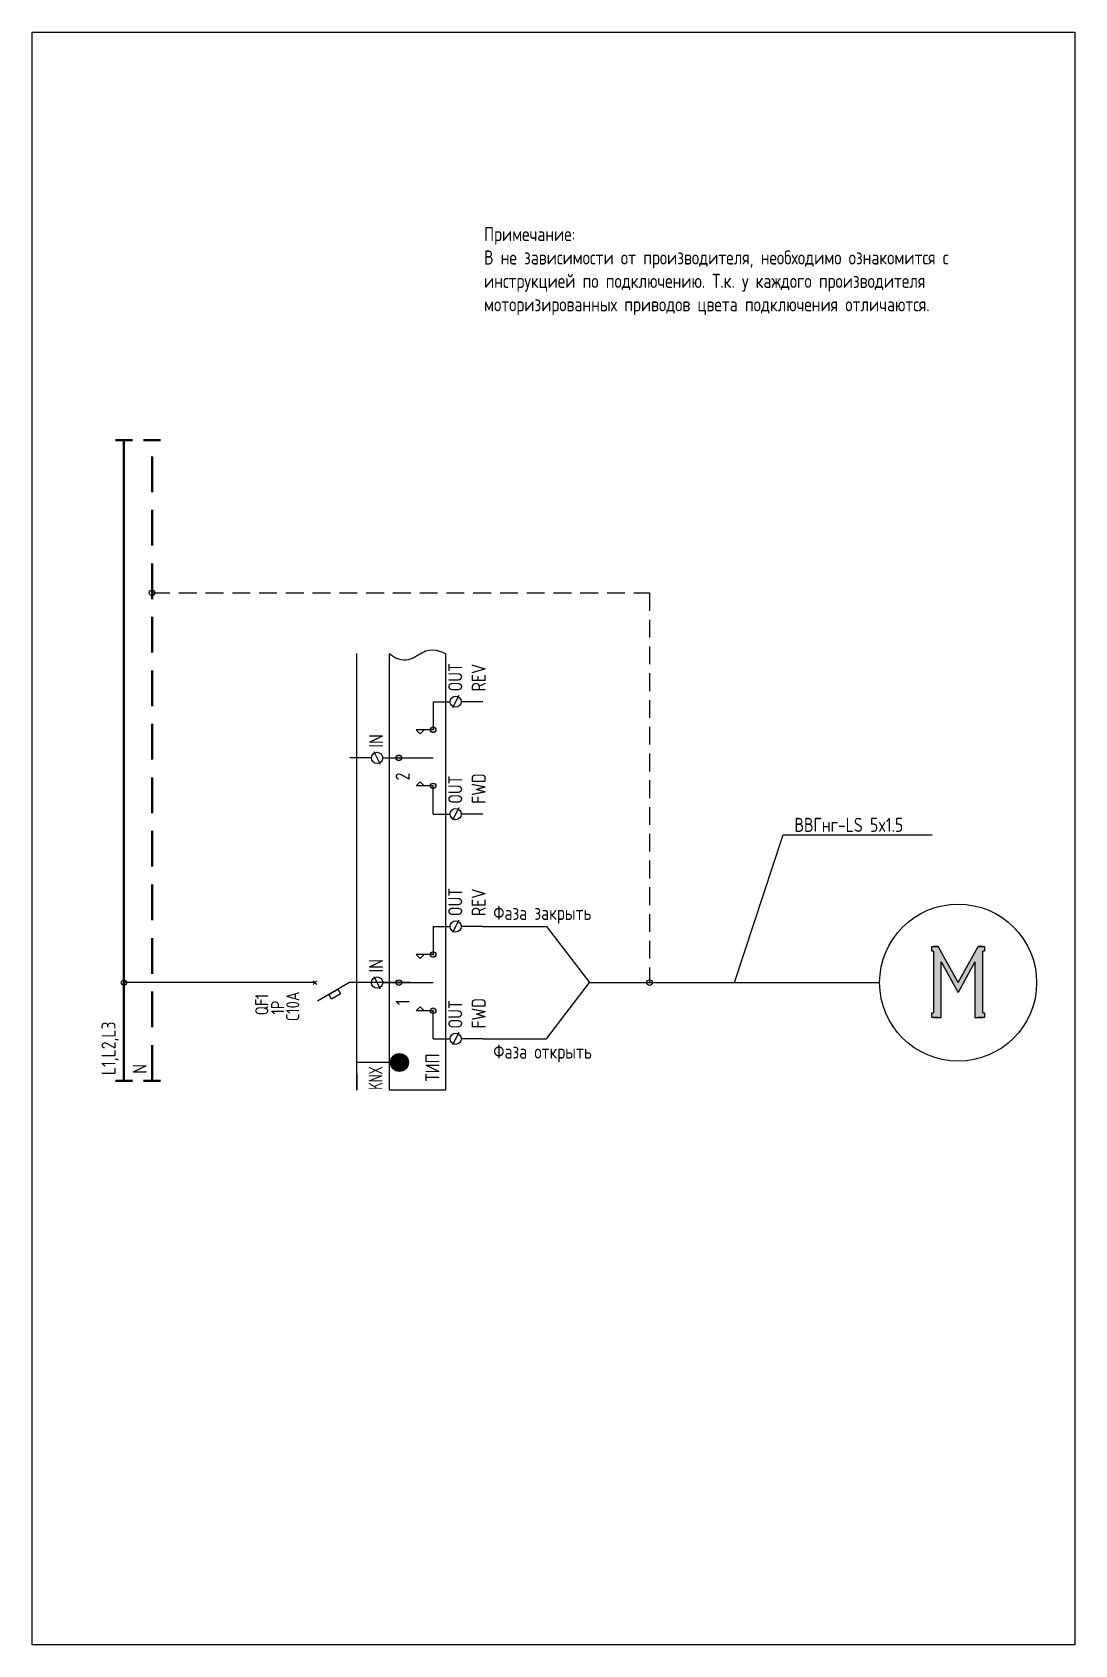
# Model space of a CAD drawing. Header units: millimetres. Extents: x -205 to 4335, y 0 to 4234.
# Drawn here: x 2100 to 2285.5, y 0 to 287 of the extents above; entities that cross this region are included whole.
import ezdxf
from ezdxf import colors
from ezdxf.entities.mleader import LeaderData, LeaderLine
from ezdxf.enums import TextEntityAlignment as Align
from ezdxf.math import Vec2, Vec3

# ---------------------------------------------------------------- set-up
doc = ezdxf.new("R2010")
doc.units = ezdxf.units.MM
doc.linetypes.add('HIDDEN2', pattern=[4.7625, 3.175, -1.5875])
doc.styles.add('UNC_A', font='GOST2304A_0.ttf')
doc.styles.add('Unecom', font='GOST2304A_0.ttf', dxfattribs={"height": 2.5})

msp = doc.modelspace()

# ---------------------------------------------------------------- texts
at = {"char_height": 2.5, "attachment_point": 1, "style": 'Unecom'}
for s, width, insert in [('Примечание:\\PВ не зависимости от производителя, необходимо ознакомится с инструкцией по подключению. Т.к. у каждого производителя моторизированных приводов цвета подключения отличаются. ', 90.7075, (2180.39, 252.33)), ('Фаза закрыть', 33.8167, (2182.04, 131.51)), ('Фаза открыть', 33.8167, (2182.04, 106.83))]:
    msp.add_mtext_dynamic_manual_height_columns(s, width=width, gutter_width=12.5, heights=[0], dxfattribs=dict(at, insert=insert))
at = {"char_height": 2.5, "attachment_point": 1, "rotation": 90, "style": 'Unecom'}
for s, width, heights, insert in [('OUT\\PREV', 4.6795, [8.84], (2174.02, 169.67)), ('IN', 3.0901, [3.08], (2159.92, 159.67)), ('2', 3.5053, [3.08], (2164.65, 153.85)), ('OUT\\PFWD', 4.6795, [8.62], (2174.02, 149.67)), ('OUT\\PREV', 4.6795, [8.84], (2174.02, 129.67)), ('IN', 3.0901, [3.08], (2159.92, 119.67)), ('OUT\\PFWD', 4.6795, [8.62], (2174.02, 109.67)), ('1', 3.5053, [3.08], (2164.65, 113.85))]:
    msp.add_mtext_dynamic_manual_height_columns(s, width=width, gutter_width=12.5, heights=heights, dxfattribs=dict(at, insert=insert))
at = {"color": 1, "insert": (2159.84, 98.78), "char_height": 2.5, "attachment_point": 1, "rotation": 90, "style": 'Unecom'}
msp.add_mtext_dynamic_manual_height_columns('{\\W0.8;KNX}', width=4.9854, gutter_width=12.5, heights=[3.08], dxfattribs=at)
at = {"color": 1, "style": 'Unecom'}
msp.add_attdef('ТИП', (2172.46, 100.27), 'В1', height=2.5, rotation=90, dxfattribs=at)

# ---------------------------------------------------------------- blocks, each defined once
blk = doc.blocks.new('*U84')
h = blk.add_hatch(color=0)
h.dxf.hatch_style = 1
h.paths.add_polyline_path([(-0.788, -0.966), (-0.838, -0.966), (-0.838, -1.116), (-0.638, -1.116), (-0.538, -1.116), (-0.538, 0.662), (0, -0.31), (0.537, 0.661), (0.537, -1.116), (0.788, -1.116), (0.838, -1.116), (0.838, -0.966), (0.788, -0.966), (0.788, 1.003), (0.838, 1.003), (0.838, 1.153), (0.638, 1.153), (0, 0), (-0.638, 1.153), (-0.838, 1.153), (-0.838, 1.003), (-0.788, 1.003)])
at = {"color": 0}
for points in [[(-0.788, 1.003), (-0.838, 1.003), (-0.838, 1.153), (-0.638, 1.153)], [(-0.638, 1.153), (-0.788, 1.153)], [(0, 0), (-0.638, 1.153)], [(0, 0), (0.638, 1.153)], [(0.788, 1.153), (0.638, 1.153)], [(0.638, 1.153), (0.838, 1.153), (0.838, 1.003), (0.788, 1.003)], [(-0.788, 1.003), (-0.788, -0.966)], [(-0.788, -1.116), (-0.538, -1.116), (-0.538, 0.662)], [(-0.538, 0.662), (0, -0.31)], [(0.537, 0.661), (0, -0.31)], [(0.537, 0.661), (0.537, -1.116), (0.788, -1.116)], [(0.788, -0.966), (0.788, 1.003)], [(-0.638, -1.116), (-0.838, -1.116), (-0.838, -0.966), (-0.788, -0.966)], [(0.788, -0.966), (0.838, -0.966), (0.838, -1.116), (0.638, -1.116)]]:
    blk.add_lwpolyline(points, dxfattribs=at)
blk.add_circle((0, 0), 2.5, dxfattribs=at)
blk = doc.blocks.new('_None')
blk = doc.blocks.new('*U121')
for p, q in [((0, -36.27), (0, 0)), ((0, -42.79), (-3.51, -36.72)), ((-0.35, -36.62), (0.35, -35.91)), ((0.35, -36.62), (-0.35, -35.91)), ((0, -54.31), (0, -42.79))]:
    blk.add_line(p, q)
blk.add_lwpolyline([(-2.12, -41.12), (-3.12, -39.39), (-2.25, -38.89), (-1.25, -40.62)], close=True)
blk.add_circle((0, 0), 0.5)
at = {"insert": (-6.21, -24.9), "char_height": 2.5, "attachment_point": 1, "style": 'Unecom'}
blk.add_mtext_dynamic_manual_height_columns('\\pxql;QF', width=5.7065, gutter_width=12.5, heights=[4.37], dxfattribs=at)
at = {"style": 'Unecom'}
blk.add_attdef('N', (-3.15, -27.4), '', height=2.5, dxfattribs=at)
for tag, p in [('P', (-3.4, -30.43)), ('A', (-1.7, -33.28))]:
    blk.add_attdef(tag, text='', height=2.5, dxfattribs=at).set_placement(p, align=Align.RIGHT)
blk = doc.blocks.new('*U131')
at = {"linetype": 'ByBlock', "lineweight": 40}
for points in [[(0, 1.5), (0, -1.5)], [(0, 0), (113.98, 0)], [(113.98, 1.5), (113.98, -1.5)], [(0, -3.5), (0, -6.5)], [(113.98, -3.5), (113.98, -6.5)]]:
    blk.add_lwpolyline(points, dxfattribs=at)
at = {"color": 4, "linetype": 'HIDDEN2', "lineweight": 40, "ltscale": 2}
blk.add_lwpolyline([(0, -5), (113.98, -5)], dxfattribs=at)
at = {"insert": (1.24, -1.57), "char_height": 2.5, "attachment_point": 1, "style": 'UNC_A'}
blk.add_mtext_dynamic_manual_height_columns('N', width=3.8436, gutter_width=12.5, heights=[0], dxfattribs=at)
at = {"style": 'UNC_A'}
blk.add_attdef('ЛИНИЯ', (1, 1.5), '', height=2.5, dxfattribs=at)

# ---------------------------------------------------------------- hatches: boundary and pattern name
h = msp.add_hatch(color=0)
h.dxf.hatch_style = 1
h.paths.add_polyline_path([(2164.74, 157.85, 0.414214), (2165.24, 157.35, 0.414214), (2165.74, 157.85)])
h.paths.add_polyline_path([(2165.24, 158.35, 0.414214), (2164.74, 157.85), (2165.74, 157.85, 0.414214)])
h.paths.add_polyline_path([(2171.34, 153.35, 0.414214), (2170.84, 152.85), (2171.34, 152.85), (2171.34, 152.35, 1)])
h.paths.add_polyline_path([(2170.84, 152.85, 0.414214), (2171.34, 152.35), (2171.34, 152.85)], flags=17)
h.paths.add_polyline_path([(2171.34, 163.35), (2171.34, 162.85), (2170.84, 162.85, 0.414214), (2171.34, 162.35, 1)])
h.paths.add_polyline_path([(2170.84, 162.85), (2171.34, 162.85), (2171.34, 163.35, 0.414214)], flags=17)
h = msp.add_hatch(color=0)
h.dxf.hatch_style = 1
h.paths.add_polyline_path([(2164.74, 117.85, 0.414214), (2165.24, 117.35, 0.414214), (2165.74, 117.85)])
h.paths.add_polyline_path([(2165.24, 118.35, 0.414214), (2164.74, 117.85), (2165.74, 117.85, 0.414214)])
h.paths.add_polyline_path([(2171.34, 113.35, 0.414214), (2170.84, 112.85), (2171.34, 112.85), (2171.34, 112.35, 1)])
h.paths.add_polyline_path([(2170.84, 112.85, 0.414214), (2171.34, 112.35), (2171.34, 112.85)], flags=17)
h.paths.add_polyline_path([(2171.34, 123.35), (2171.34, 122.85), (2170.84, 122.85, 0.414214), (2171.34, 122.35, 1)])
h.paths.add_polyline_path([(2170.84, 122.85), (2171.34, 122.85), (2171.34, 123.35, 0.414214)], flags=17)
at = {"linetype": 'ByBlock', "lineweight": -2}
h = msp.add_hatch(color=1, dxfattribs=at)
h.dxf.hatch_style = 1
h.paths.add_polyline_path([(2165.34, 102.05, 1), (2165.34, 105.23, 1)])

# ---------------------------------------------------------------- linework, layer by layer
for p, q in [((2171.34, 167.85), (2174.34, 167.85)), ((2171.34, 167.85), (2171.34, 162.85)), ((2180.2, 167.85), (2176.34, 167.85)), ((2171.34, 162.85), (2168.34, 162.85)), ((2168.34, 162.85), (2169.05, 162.15)), ((2169.05, 162.15), (2169.76, 162.85)), ((2160.36, 157.85), (2156.5, 157.85)), ((2162.36, 157.85), (2171.34, 157.85)), ((2168.34, 152.85), (2169.05, 153.56)), ((2171.34, 152.85), (2168.34, 152.85)), ((2169.05, 153.56), (2169.76, 152.85)), ((2171.34, 147.85), (2171.34, 152.85)), ((2171.34, 147.85), (2174.34, 147.85)), ((2180.2, 147.85), (2176.34, 147.85)), ((2171.34, 127.85), (2174.34, 127.85)), ((2171.34, 127.85), (2171.34, 122.85)), ((2180.2, 127.85), (2176.34, 127.85)), ((2171.34, 122.85), (2168.34, 122.85)), ((2168.34, 122.85), (2169.05, 122.15)), ((2169.05, 122.15), (2169.76, 122.85)), ((2160.36, 117.85), (2156.5, 117.85)), ((2162.36, 117.85), (2171.34, 117.85)), ((2168.34, 112.85), (2169.05, 113.56)), ((2171.34, 112.85), (2168.34, 112.85)), ((2169.05, 113.56), (2169.76, 112.85)), ((2171.34, 107.85), (2171.34, 112.85)), ((2171.34, 107.85), (2174.34, 107.85)), ((2180.2, 107.85), (2176.34, 107.85))]:
    msp.add_line(p, q)
at = {"color": 1, "lineweight": 25}
msp.add_line((2157.74, 101.64), (2157.74, 98.71), dxfattribs=at)
at = {"color": 4, "linetype": 'HIDDEN2'}
msp.add_lwpolyline([(2121.32, 187.2), (2209.82, 187.2), (2209.82, 117.85)], dxfattribs=at)
at = {"color": 1}
msp.add_lwpolyline([(2157.74, 98.71), (2157.74, 176.4)], dxfattribs=at)
for points in [[(2163.55, 98.71), (2163.55, 176.4), (2163.55, 176.4)], [(2173.55, 176.4), (2173.55, 176.4), (2173.55, 98.71), (2163.55, 98.71)], [(2180.2, 127.85), (2191.52, 127.85)], [(2191.52, 127.85), (2199.13, 117.85)], [(2180.2, 107.85), (2191.52, 107.85), (2199.13, 117.85)], [(2199.13, 117.85), (2250.78, 117.85)]]:
    msp.add_lwpolyline(points)
at = {"linetype": 'ByBlock', "lineweight": -2}
for points in [[(2175.91, 168.96), (2174.78, 166.75)], [(2160.8, 158.96), (2161.93, 156.75)], [(2175.91, 148.96), (2174.78, 146.75)], [(2175.91, 128.96), (2174.78, 126.75)], [(2160.8, 118.96), (2161.93, 116.75)], [(2175.91, 108.96), (2174.78, 106.75)]]:
    msp.add_lwpolyline(points, dxfattribs=at)
at = {"color": 1, "lineweight": 25}
msp.add_lwpolyline([(2165.34, 103.64), (2157.74, 103.64)], dxfattribs=at)
for centre, radius in [((2121.32, 187.2), 0.5), ((2175.34, 167.85), 1), ((2171.34, 162.85), 0.5), ((2161.36, 157.85), 1), ((2165.24, 157.85), 0.5), ((2171.34, 152.85), 0.5), ((2175.34, 147.85), 1), ((2175.34, 127.85), 1), ((2171.34, 122.85), 0.5), ((2161.36, 117.85), 1), ((2165.24, 117.85), 0.5), ((2209.82, 117.85), 0.5), ((2171.34, 112.85), 0.5), ((2175.34, 107.85), 1)]:
    msp.add_circle(centre, radius)
at = {"color": 1, "linetype": 'ByBlock', "lineweight": -2}
msp.add_circle((2165.34, 103.64), 1.59, dxfattribs=at)
msp.add_open_spline([(2163.55, 176.4), (2166.71, 173.9), (2169.82, 178.6), (2173.55, 176.4), (2173.55, 176.4)], degree=3)
at = {"layer": 'Defpoints', "color": 6}
msp.add_lwpolyline([(2100, 287), (2285.5, 287), (2285.5, 0), (2100, 0), (2100, 287)], dxfattribs=at)

# ---------------------------------------------------------------- block references
at = {"rotation": 90}
msp.add_blockref('*U131', (2116.32, 100.39), dxfattribs=at).add_auto_attribs({'ЛИНИЯ': 'L1,L2,L3'})
at = {"color": 244, "true_color": 0x991b1e, "xscale": 5.589092255928667, "yscale": 5.589092255928667, "zscale": 5.589092255928667}
msp.add_blockref('*U84', (2264.75, 117.85), dxfattribs=at)
at = {"color": 1, "xscale": 0.9375, "yscale": 0.9375, "zscale": 0.9375, "rotation": 90}
msp.add_blockref('*U121', (2116.32, 117.85), dxfattribs=at).add_auto_attribs({'N': '1', 'P': '1P', 'A': 'С10А'})

msp.set_redraw_order([(e.dxf.handle, doc.entitydb.next_handle()) for e in msp.query("TEXT MTEXT ATTDEF DIMENSION ARC_DIMENSION")])  # texts and dimensions are drawn at this point

# ---------------------------------------------------------------- leaders
ml = msp.add_multileader_mtext('Standard')
ml.set_content('ВВГнг-LS 5x1.5', color=256, style='Unecom')
ml.set_leader_properties()
ml.set_arrow_properties(name='NONE')
ml.build(insert=Vec2(0, 0))
ml.multileader.update_dxf_attribs({"text_left_attachment_type": 6, "text_right_attachment_type": 6, "dogleg_length": 0, "arrow_head_size": 0})
ctx = ml.context
ctx.base_point, ctx.char_height, ctx.arrow_head_size, ctx.plane_origin = Vec3(2233.63, 144.18), 2.5, 0, Vec3(2224.96, 117.85)
ctx.left_attachment, ctx.right_attachment = 6, 6
notes = []
notes.append((ctx, [(0, (1, 1, 0), (2233.63, 144.18), (1, 0), 0, [(0, [(2224.96, 117.85)], 0, [])])]))
ctx.mtext.insert, ctx.mtext.width, ctx.mtext.flow_direction = Vec3(2235.63, 147.18), 30.3354, 5
for ctx, leaders in notes:
    for number, flags, end, landing, length, lines in leaders:
        leader = LeaderData()
        leader.index, (leader.has_last_leader_line, leader.has_dogleg_vector, leader.attachment_direction) = number, flags
        leader.last_leader_point, leader.dogleg_vector, leader.dogleg_length = Vec3(end), Vec3(landing), length
        for number, points, colour, breaks in lines:
            line = LeaderLine()
            line.index, line.vertices, line.color, line.breaks = number, Vec3.list(points), colors.encode_raw_color(colour), breaks
            leader.lines.append(line)
        ctx.leaders.append(leader)

doc.saveas('drawing.dxf')
